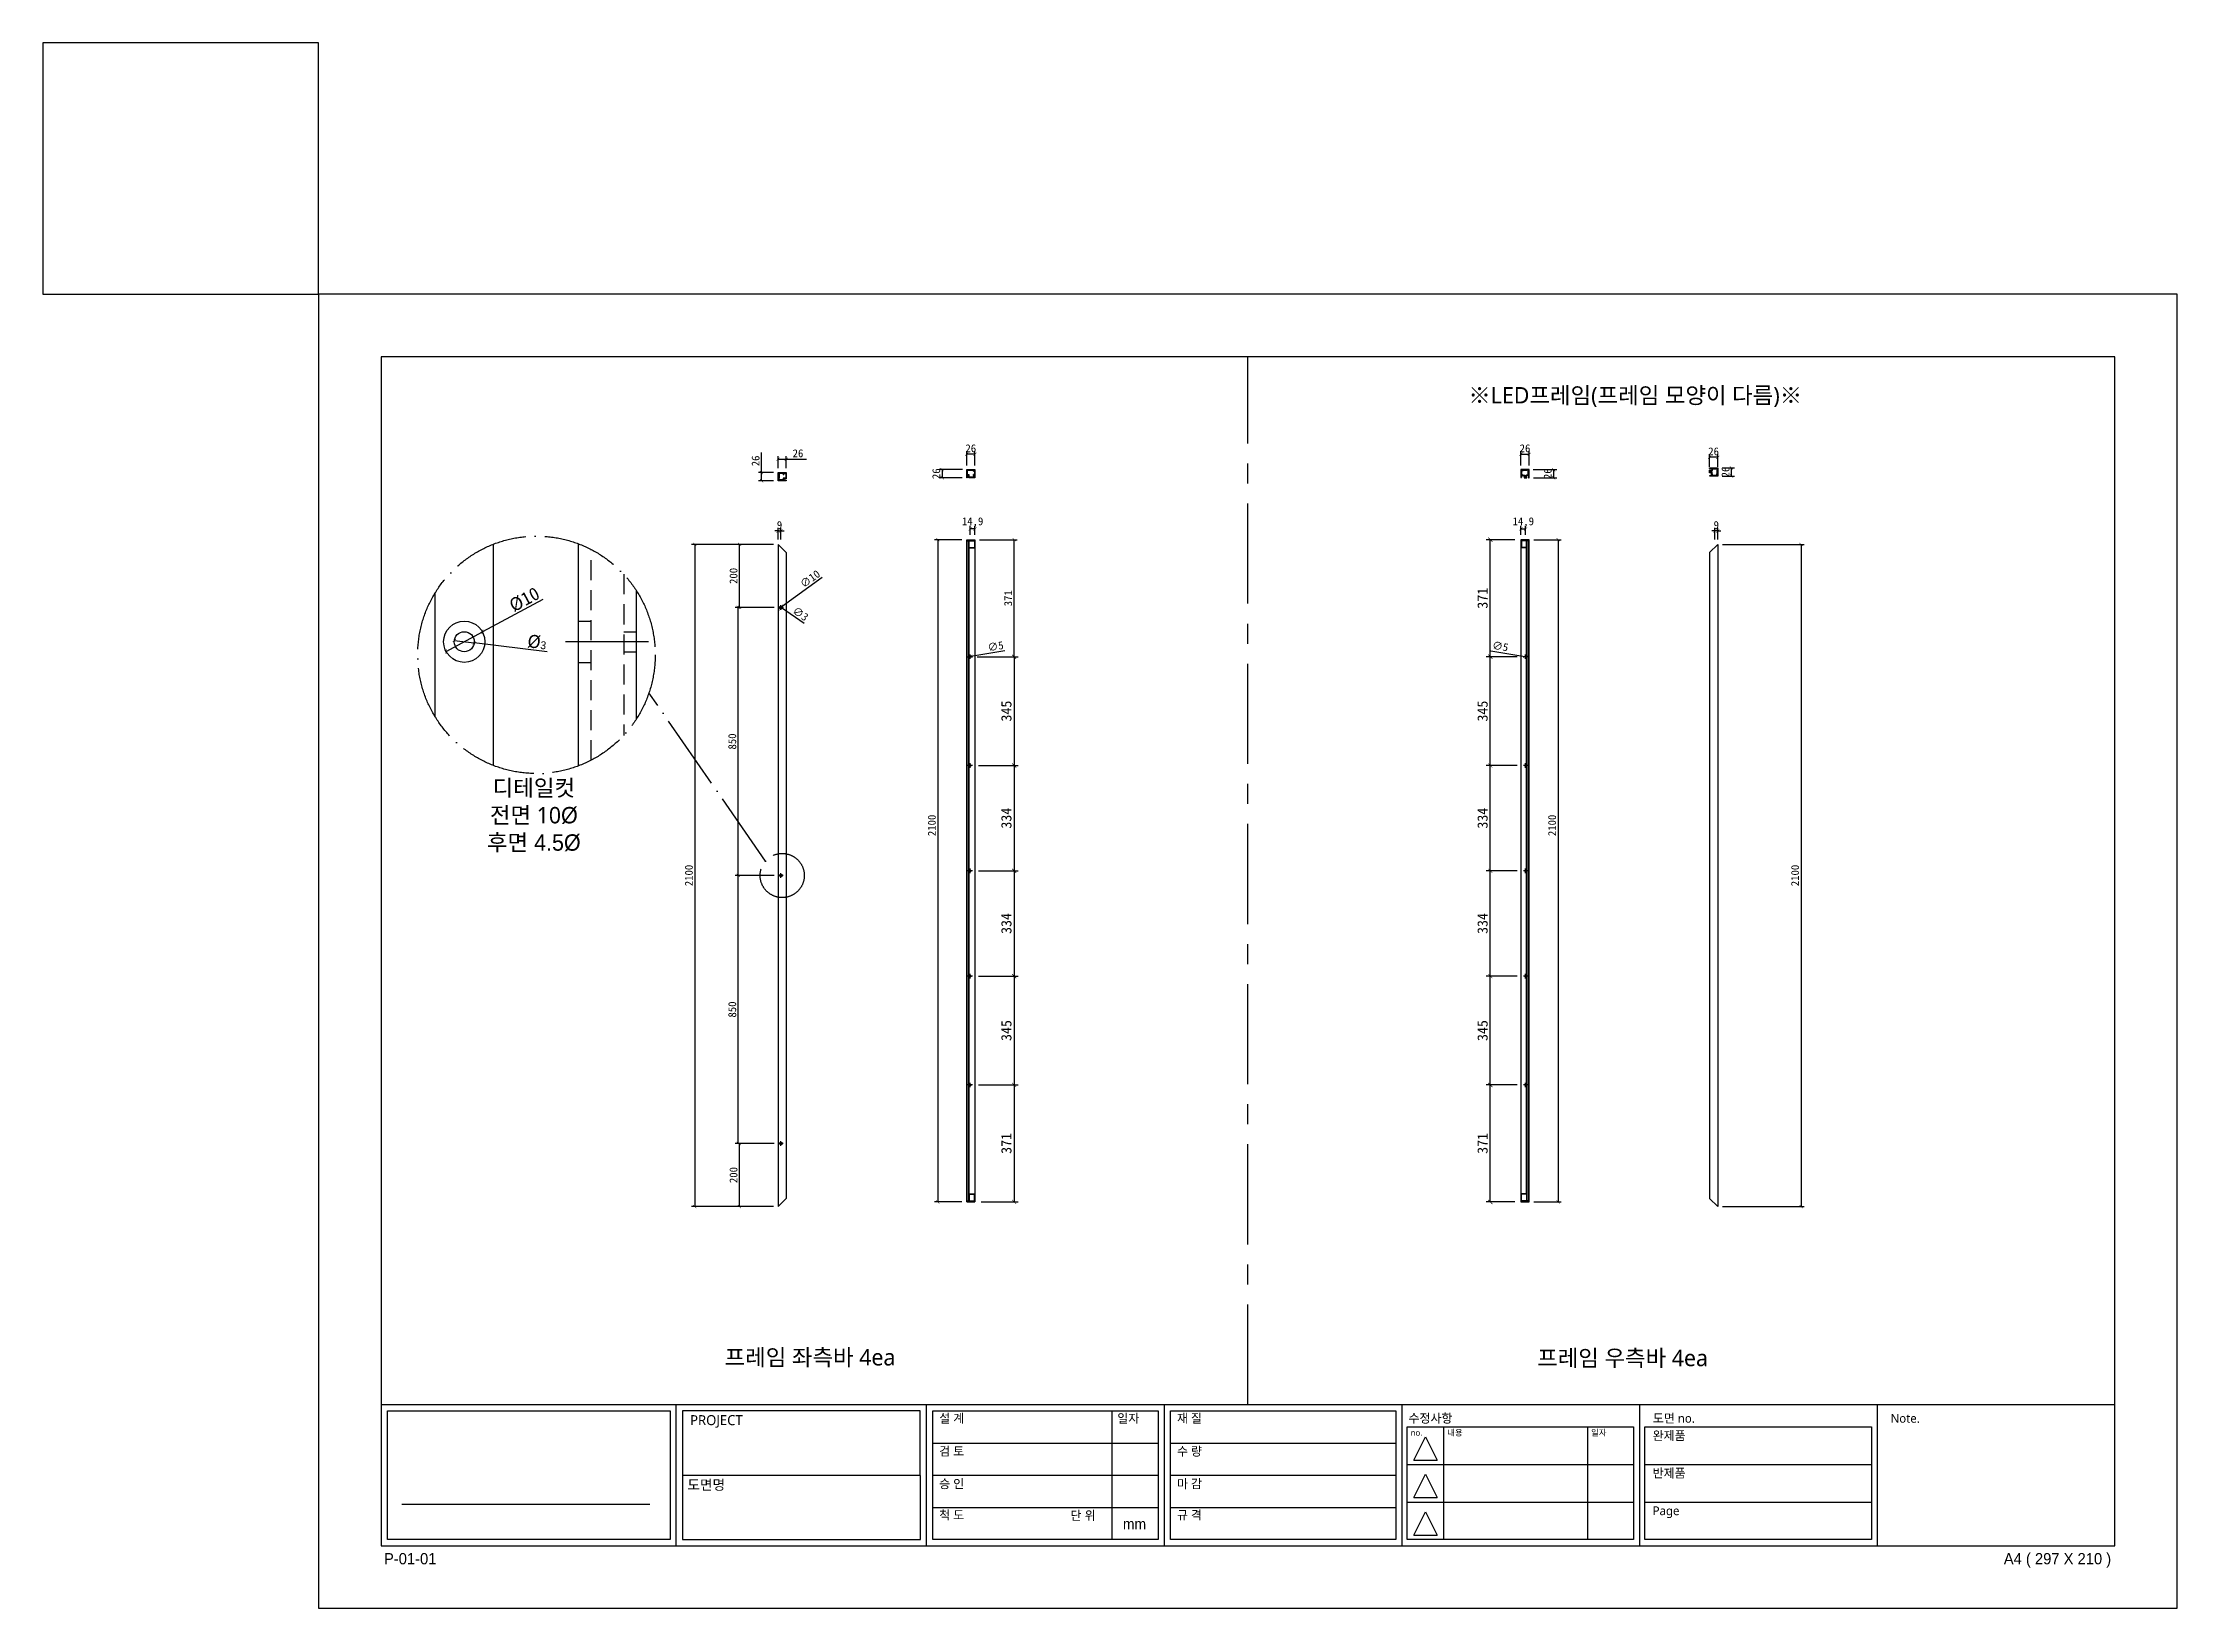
# Model space of a CAD drawing. Header units: millimetres. Extents: x -44117 to 256353, y -2095463 to 65325.
# Drawn here: x 66054 to 72822, y -4777 to 188 of the extents above; entities that cross this region are included whole.
import ezdxf

# ---------------------------------------------------------------- set-up
doc = ezdxf.new("R2010")
doc.units = ezdxf.units.MM
doc.header["$LTSCALE"] = 10
for name, pattern in [('ACAD_ISO04W100', [30, 24, -3, 0, -3]), ('CENTER', [50.8, 31.75, -6.35, 6.35, -6.35]), ('HIDDEN', [9.525, 6.35, -3.175])]:
    doc.linetypes.add(name, pattern=pattern)
for name, color, linetype in [('cen', 1, 'CENTER'), ('도면층1', 7, 'HIDDEN'), ('도면층2', 3, 'CENTER')]:
    doc.layers.add(name, color=color, linetype=linetype)
doc.styles.add('고딕', font='')
doc.styles.get('고딕').set_extended_font_data('HYgtrE')
doc.dimstyles.new('ISO-25', dxfattribs={"dimtxt": 2.5, "dimasz": 2.5, "dimexe": 1, "dimexo": 1, "dimtad": 1, "dimtxsty": 'Standard', "dimblk": 'ARCHTICK', "dimcen": 2.5, "dimadec": 0, "dimazin": 0, "dimtfac": 1, "dimtmove": 0, "dimatfit": 3, "dimfxl": 0, "dimarcsym": 0})

msp = doc.modelspace()

# ---------------------------------------------------------------- texts
at = {"color": 142, "char_height": 52.004575, "width": 1506.5379465, "attachment_point": 5, "style": '고딕'}
for s, insert in [('{\\fMalgun Gothic|b0|i0|c129|p50;\\C3;※LED프레임(프레임 모양이 다름)※}', (71103.17964, -936.04894)), ('{\\fMalgun Gothic|b0|i0|c129|p50;디테일컷\\P전면 10\\fGulim|b0|i0|c129|p50;\\C144;\\c10845184;Ø\\P후면 4.5Ø}', (67610.83038, -2264.66255)), ('{\\fMalgun Gothic|b0|i0|c129|p50;프레임 좌측바 4ea}', (68486.54794, -3983.69818)), ('{\\fMalgun Gothic|b0|i0|c129|p50;프레임 우측바 4ea}', (71063.00397, -3985.93833))]:
    msp.add_mtext(s, dxfattribs=dict(at, insert=insert))

# ---------------------------------------------------------------- blocks, each defined once
blk = doc.blocks.new('A$C2EC13F1B')
at = {"color": 7}
for p, q in [((-3.67, -0.83), (-1.17, 4.17)), ((-1.17, 4.17), (1.33, -0.83))]:
    blk.add_line(p, q, dxfattribs=at)
blk.add_lwpolyline([(-3.67, -0.83), (1.33, -0.83)], dxfattribs=at)
blk = doc.blocks.new('a4 1scale')
at = {"color": 8}
for p, q in [((-15144.83, -4477.05), (-14867.83, -4477.05)), ((-15097.66, -4499.61), (-15097.66, -4477.05)), ((-15057.67, -4499.62), (-15057.67, -4477.06)), ((-15028.06, -4478.06), (-15028.06, -4498.62)), ((-15019.68, -4499.62), (-15019.68, -4477.06)), ((-14981.69, -4499.62), (-14981.69, -4477.06)), ((-14943.7, -4499.62), (-14943.7, -4477.06)), ((-14905.71, -4499.62), (-14905.71, -4477.06)), ((-14980.9, -4480.63), (-14944.7, -4480.63)), ((-14975.07, -4480.63), (-14975.07, -4498.62)), ((-14952.08, -4480.63), (-14952.08, -4498.62)), ((-14942.91, -4480.63), (-14906.71, -4480.63)), ((-15056.67, -4483.2), (-15020.68, -4483.2)), ((-15018.68, -4483.2), (-14982.69, -4483.2)), ((-15096.66, -4488.33), (-15058.67, -4488.34)), ((-15056.67, -4488.34), (-15020.68, -4488.34)), ((-15018.68, -4488.34), (-14982.69, -4488.34)), ((-14980.9, -4486.63), (-14944.7, -4486.63)), ((-14942.91, -4486.63), (-14906.71, -4486.63)), ((-15141.53, -4492.95), (-15101.88, -4492.95)), ((-15056.67, -4493.48), (-15020.68, -4493.48)), ((-15018.68, -4493.48), (-14982.69, -4493.48)), ((-14980.9, -4492.63), (-14944.7, -4492.63)), ((-14942.91, -4492.63), (-14906.71, -4492.63))]:
    blk.add_line(p, q, dxfattribs=at)
for points in [[(-15154.83, -4509.61), (-14857.83, -4509.61), (-14857.83, -4299.61), (-15154.83, -4299.61)], [(-15144.83, -4499.61), (-14867.83, -4499.61), (-14867.83, -4309.61), (-15144.83, -4309.61)]]:
    blk.add_lwpolyline(points, close=True)
for points in [[(-15143.82, -4478.05), (-15098.66, -4478.05), (-15098.66, -4498.61), (-15143.83, -4498.61)], [(-15058.67, -4478.06), (-15096.66, -4478.05), (-15096.66, -4498.61), (-15058.66, -4498.62)], [(-15056.67, -4478.06), (-15020.68, -4478.06), (-15020.68, -4498.62), (-15056.67, -4498.62)], [(-15018.68, -4478.06), (-14982.69, -4478.06), (-14982.69, -4498.62), (-15018.68, -4498.62)]]:
    blk.add_lwpolyline(points, close=True, dxfattribs=at)
for points in [[(-14944.7, -4480.63), (-14944.7, -4498.62), (-14980.9, -4498.62), (-14980.9, -4480.63)], [(-14906.71, -4480.63), (-14906.71, -4498.62), (-14942.91, -4498.62), (-14942.91, -4480.63)]]:
    blk.add_lwpolyline(points, dxfattribs=at)
at = {"color": 8, "xscale": 0.7469071166727064, "yscale": 0.7469071166727064, "zscale": 0.7469071166727064}
for p in [(-14977.06, -4485.3), (-14977.06, -4491.3), (-14977.06, -4497.29)]:
    blk.add_blockref('A$C2EC13F1B', p, dxfattribs=at)
at = {"color": 8, "style": '고딕'}
for s, insert, char_height, width, attachment_point in [('{\\fMalgun Gothic|b0|i0|c129|p50;PROJECT}', (-15095.45, -4478.74), 1.6004, 37.4801, 1), ('{\\fMalgun Gothic|b0|i0|c129|p50;설 계}', (-15055.65, -4478.55), 1.4003, 21.6513, 1), ('{\\fGulim|b0|i0|c129|p50;일자}', (-15027.2, -4478.57), 1.4, 24.7824, 1), ('{\\fMalgun Gothic|b0|i0|c129|p50;재 질}', (-15017.66, -4478.55), 1.4003, 21.6513, 1), ('{\\fMalgun Gothic|b0|i0|c129|p50;수정사항}', (-14980.67, -4478.55), 1.4003, 21.6513, 1), ('{\\fMalgun Gothic|b0|i0|c129|p50;no.}', (-14980.32, -4481.07), 0.96, 25.9815, 1), ('{\\fMalgun Gothic|b0|i0|c129|p50;내용}', (-14974.49, -4481.07), 0.96, 25.9815, 1), ('{\\fMalgun Gothic|b0|i0|c129|p50;일자}', (-14951.5, -4481.07), 0.96, 25.9815, 1), ('{\\fGulim|b0|i0|c129|p50;완\\fMalgun Gothic|b0|i0|c129|p50;제품}', (-14941.66, -4481.32), 1.4003, 21.6513, 1), ('{\\fMalgun Gothic|b0|i0|c129|p50;도면 no.}', (-14941.63, -4478.55), 1.4003, 21.6513, 1), ('{\\fMalgun Gothic|b0|i0|c129|p50;Note.}', (-14903.64, -4478.55), 1.4003, 21.6513, 1), ('{\\fMalgun Gothic|b0|i0|c129|p50;검 토}', (-15055.65, -4483.82), 1.4003, 21.6513, 1), ('{\\fMalgun Gothic|b0|i0|c129|p50;수 량}', (-15017.66, -4483.82), 1.4003, 21.6513, 1), ('{\\fMalgun Gothic|b0|i0|c129|p50;반제품}', (-14941.66, -4487.32), 1.4003, 21.6513, 1), ('{\\fMalgun Gothic|b0|i0|c129|p50;도면명}', (-15095.89, -4489.07), 1.6004, 37.4801, 1), ('{\\fMalgun Gothic|b0|i0|c129|p50;승 인}', (-15055.65, -4489.02), 1.4003, 21.6513, 1), ('{\\fMalgun Gothic|b0|i0|c129|p50;마 감}', (-15017.66, -4489.02), 1.4003, 21.6513, 1), ('{\\fMalgun Gothic|b0|i0|c129|p50;척 도 }', (-15055.65, -4494.02), 1.4003, 21.6513, 1), ('{\\fGulim|b0|i0|c129|p50;단 위}', (-15034.68, -4494.09), 1.4003, 21.6513, 1), ('{\\fMalgun Gothic|b0|i0|c129|p50;규 격 }', (-15017.66, -4494.02), 1.4003, 21.6513, 1), ('{\\fMalgun Gothic|b0|i0|c129|p50;Page}', (-14941.66, -4493.32), 1.4003, 21.6513, 1), ('mm', (-15024.45, -4496.13), 1.7, 15.2516, 5), ('{\\C8;P-01-01}', (-15144.37, -4500.78), 1.8004, 27.0059, 1), ('{\\C8;A4 ( 297 X 210 )}', (-14868.4, -4500.78), 1.8004, 27.0059, 3)]:
    blk.add_mtext(s, dxfattribs=dict(at, insert=insert, char_height=char_height, width=width, attachment_point=attachment_point))
blk = doc.blocks.new('_ArchTick')
at = {"color": 0, "linetype": 'ByBlock', "const_width": 0.15}
blk.add_lwpolyline([(-0.5, -0.5), (0.5, 0.5)], dxfattribs=at)
blk = doc.blocks.new('*D7563')
at = {"color": 0, "lineweight": -2}
for p, q in [((68370.4, -1403.1), (68111.2, -1403.1)), ((68121.2, -1403.1), (68121.2, -3503.1)), ((68370.4, -3503.1), (68111.2, -3503.1))]:
    blk.add_line(p, q, dxfattribs=at)
at = {"layer": 'Defpoints', "color": 0}
for p in [(68385.4, -1403.1), (68121.2, -3503.1), (68385.4, -3503.1)]:
    blk.add_point(p, dxfattribs=at)
at = {"color": 0, "lineweight": -2, "xscale": 10, "yscale": 10, "zscale": 10}
for p, rotation in [((68121.2, -1403.1), 90), ((68121.2, -3503.1), 270)]:
    blk.add_blockref('_ArchTick', p, dxfattribs=dict(at, rotation=rotation))
at = {"color": 0, "insert": (68102.5, -2453.1), "char_height": 25, "attachment_point": 5, "rotation": 90}
blk.add_mtext('2100', dxfattribs=at)
blk = doc.blocks.new('*D7564')
at = {"color": 0, "lineweight": -2}
for p, q in [((68372.4, -3303.1), (68252.9, -3303.1)), ((68262.9, -3503.1), (68262.9, -3303.1)), ((68370.4, -3503.1), (68252.9, -3503.1))]:
    blk.add_line(p, q, dxfattribs=at)
at = {"layer": 'Defpoints', "color": 0}
for p in [(68262.9, -3303.1), (68387.4, -3303.1), (68385.4, -3503.1)]:
    blk.add_point(p, dxfattribs=at)
at = {"color": 0, "lineweight": -2, "xscale": 10, "yscale": 10, "zscale": 10}
for p, rotation in [((68262.9, -3303.1), 90), ((68262.9, -3503.1), 270)]:
    blk.add_blockref('_ArchTick', p, dxfattribs=dict(at, rotation=rotation))
at = {"color": 0, "insert": (68244.1, -3403.1), "char_height": 25, "attachment_point": 5, "rotation": 90}
blk.add_mtext('200', dxfattribs=at)
blk = doc.blocks.new('*D7565')
at = {"color": 0, "lineweight": -2}
for p, q in [((68372.4, -2453.1), (68248.9, -2453.1)), ((68258.9, -3303.1), (68258.9, -2453.1)), ((68372.4, -3303.1), (68248.9, -3303.1))]:
    blk.add_line(p, q, dxfattribs=at)
at = {"layer": 'Defpoints', "color": 0}
for p in [(68258.9, -2453.1), (68387.4, -2453.1), (68387.4, -3303.1)]:
    blk.add_point(p, dxfattribs=at)
at = {"color": 0, "lineweight": -2, "xscale": 10, "yscale": 10, "zscale": 10}
for p, rotation in [((68258.9, -2453.1), 90), ((68258.9, -3303.1), 270)]:
    blk.add_blockref('_ArchTick', p, dxfattribs=dict(at, rotation=rotation))
at = {"color": 0, "insert": (68240.1, -2878.1), "char_height": 25, "attachment_point": 5, "rotation": 90}
blk.add_mtext('850', dxfattribs=at)
blk = doc.blocks.new('*D7566')
at = {"color": 0, "lineweight": -2}
for p, q in [((68372.4, -1603.1), (68248.9, -1603.1)), ((68258.9, -2453.1), (68258.9, -1603.1)), ((68372.4, -2453.1), (68248.9, -2453.1))]:
    blk.add_line(p, q, dxfattribs=at)
at = {"layer": 'Defpoints', "color": 0}
for p in [(68258.9, -1603.1), (68387.4, -1603.1), (68387.4, -2453.1)]:
    blk.add_point(p, dxfattribs=at)
at = {"color": 0, "lineweight": -2, "xscale": 10, "yscale": 10, "zscale": 10}
for p, rotation in [((68258.9, -1603.1), 90), ((68258.9, -2453.1), 270)]:
    blk.add_blockref('_ArchTick', p, dxfattribs=dict(at, rotation=rotation))
at = {"color": 0, "insert": (68240.1, -2028.1), "char_height": 25, "attachment_point": 5, "rotation": 90}
blk.add_mtext('850', dxfattribs=at)
blk = doc.blocks.new('*D7567')
at = {"color": 0, "lineweight": -2}
for p, q in [((68370.4, -1403.1), (68252.9, -1403.1)), ((68262.9, -1603.1), (68262.9, -1403.1)), ((68372.4, -1603.1), (68252.9, -1603.1))]:
    blk.add_line(p, q, dxfattribs=at)
at = {"layer": 'Defpoints', "color": 0}
for p in [(68262.9, -1403.1), (68385.4, -1403.1), (68387.4, -1603.1)]:
    blk.add_point(p, dxfattribs=at)
at = {"color": 0, "lineweight": -2, "xscale": 10, "yscale": 10, "zscale": 10}
for p, rotation in [((68262.9, -1403.1), 90), ((68262.9, -1603.1), 270)]:
    blk.add_blockref('_ArchTick', p, dxfattribs=dict(at, rotation=rotation))
at = {"color": 0, "insert": (68244.1, -1503.1), "char_height": 25, "attachment_point": 5, "rotation": 90}
blk.add_mtext('200', dxfattribs=at)
blk = doc.blocks.new('*D7568')
at = {"color": 0, "lineweight": -2}
for p, q in [((68524.8, -1508), (68398.5, -1600.2)), ((68390.4, -1606.1), (68398.5, -1600.2)), ((68390.4, -1606.1), (68390.4, -1606.1))]:
    blk.add_line(p, q, dxfattribs=at)
at = {"layer": 'Defpoints', "color": 0}
for p in [(68390.4, -1606.1), (68398.5, -1600.2)]:
    blk.add_point(p, dxfattribs=at)
at = {"color": 0, "lineweight": -2, "xscale": 10, "yscale": 10, "zscale": 10}
for p, rotation in [((68390.4, -1606.1), 36.13556978230576), ((68398.5, -1600.2), 216.1355697823058)]:
    blk.add_blockref('_ArchTick', p, dxfattribs=dict(at, rotation=rotation))
at = {"color": 0, "insert": (68486.8, -1512.5), "char_height": 25, "attachment_point": 5, "rotation": 36.13557}
blk.add_mtext('∅10', dxfattribs=at)
blk = doc.blocks.new('*D7569')
at = {"color": 0, "lineweight": -2}
for p, q in [((68393.2, -1602.3), (68393.2, -1602.3)), ((68393.2, -1602.3), (68395.7, -1604)), ((68467.9, -1654.1), (68395.7, -1604))]:
    blk.add_line(p, q, dxfattribs=at)
at = {"layer": 'Defpoints', "color": 0}
for p in [(68393.2, -1602.3), (68395.7, -1604)]:
    blk.add_point(p, dxfattribs=at)
at = {"color": 0, "lineweight": -2, "xscale": 10, "yscale": 10, "zscale": 10}
for p, rotation in [((68393.2, -1602.3), 325.2612745729193), ((68395.7, -1604), 145.2612745729194)]:
    blk.add_blockref('_ArchTick', p, dxfattribs=dict(at, rotation=rotation))
at = {"color": 0, "insert": (68456.3, -1623.3), "char_height": 25, "attachment_point": 5, "rotation": 325.26127}
blk.add_mtext('∅3', dxfattribs=at)
blk = doc.blocks.new('*D7570')
at = {"color": 0, "lineweight": -2}
for p, q in [((67639.1, -1577.4), (67447.8, -1680.7)), ((67332.7, -1742.8), (67447.8, -1680.7)), ((67332.7, -1742.8), (67332.7, -1742.8))]:
    blk.add_line(p, q, dxfattribs=at)
at = {"layer": 'Defpoints', "color": 0}
for p in [(67447.8, -1680.7), (67332.7, -1742.8)]:
    blk.add_point(p, dxfattribs=at)
at = {"color": 0, "lineweight": -2, "xscale": 10, "yscale": 10, "zscale": 10}
for p, rotation in [((67447.8, -1680.7), 208.3664107921195), ((67332.7, -1742.8), 28.36641079211947)]:
    blk.add_blockref('_ArchTick', p, dxfattribs=dict(at, rotation=rotation))
at = {"color": 0, "insert": (67581, -1578), "char_height": 25, "attachment_point": 5, "rotation": 28.36641}
blk.add_mtext('{\\H1.6667x;Ø10}', dxfattribs=at)
blk = doc.blocks.new('*D7571')
at = {"color": 0, "lineweight": -2}
for p, q in [((67358.7, -1707.9), (67358.7, -1707.9)), ((67358.7, -1707.9), (67421.8, -1715.7)), ((67652.7, -1744.2), (67421.8, -1715.7))]:
    blk.add_line(p, q, dxfattribs=at)
at = {"layer": 'Defpoints', "color": 0}
for p in [(67358.7, -1707.9), (67421.8, -1715.7)]:
    blk.add_point(p, dxfattribs=at)
at = {"color": 0, "lineweight": -2, "xscale": 10, "yscale": 10, "zscale": 10}
for p, rotation in [((67358.7, -1707.9), 352.9456362608962), ((67421.8, -1715.7), 172.9456362608962)]:
    blk.add_blockref('_ArchTick', p, dxfattribs=dict(at, rotation=rotation))
at = {"color": 0, "insert": (67620.8, -1713), "char_height": 25, "attachment_point": 5, "rotation": 352.94564}
blk.add_mtext('{\\H1.6667x;Ø\\fPMingLiU|b0|i0|c129|p0;\\H0.59999x;3}', dxfattribs=at)
blk = doc.blocks.new('*D7572')
at = {"color": 0, "lineweight": -2}
for p, q in [((68385.4, -1388.1), (68385.4, -1350.6)), ((68394.4, -1388.1), (68394.4, -1350.6)), ((68385.4, -1360.6), (68375.4, -1360.6)), ((68385.4, -1360.6), (68394.4, -1360.6)), ((68394.4, -1360.6), (68404.4, -1360.6))]:
    blk.add_line(p, q, dxfattribs=at)
at = {"layer": 'Defpoints', "color": 0}
for p in [(68385.4, -1403.1), (68394.4, -1360.6), (68394.4, -1403.1)]:
    blk.add_point(p, dxfattribs=at)
at = {"color": 0, "lineweight": -2, "xscale": 10, "yscale": 10, "zscale": 10}
blk.add_blockref('_ArchTick', (68385.4, -1360.6), dxfattribs=at)
at = {"color": 0, "lineweight": -2, "xscale": 10, "yscale": 10, "zscale": 10, "rotation": 180}
blk.add_blockref('_ArchTick', (68394.4, -1360.6), dxfattribs=at)
at = {"color": 0, "insert": (68389.9, -1341.8), "char_height": 25, "attachment_point": 5}
blk.add_mtext('9', dxfattribs=at)
blk = doc.blocks.new('*D7573')
at = {"color": 0, "lineweight": -2}
for p, q in [((68992.1, -1759.7), (68997, -1758.9)), ((68992.1, -1759.7), (68992.1, -1759.7)), ((69104.8, -1740.3), (68997, -1758.9))]:
    blk.add_line(p, q, dxfattribs=at)
at = {"layer": 'Defpoints', "color": 0}
for p in [(68992.1, -1759.7), (68997, -1758.9)]:
    blk.add_point(p, dxfattribs=at)
at = {"color": 0, "lineweight": -2, "xscale": 10, "yscale": 10, "zscale": 10}
for p, rotation in [((68992.1, -1759.7), 9.769614519440799), ((68997, -1758.9), 189.7696145194408)]:
    blk.add_blockref('_ArchTick', p, dxfattribs=dict(at, rotation=rotation))
at = {"color": 0, "insert": (69075, -1726.4), "char_height": 25, "attachment_point": 5, "rotation": 9.76961}
blk.add_mtext('∅5', dxfattribs=at)
blk = doc.blocks.new('*D7574')
at = {"color": 0, "lineweight": -2}
for p, q in [((68968.4, -1388.3), (68881.7, -1388.3)), ((68891.7, -1388.3), (68891.7, -3488.3)), ((68968.4, -3488.3), (68881.7, -3488.3))]:
    blk.add_line(p, q, dxfattribs=at)
at = {"layer": 'Defpoints', "color": 0}
for p in [(68983.4, -1388.3), (68891.7, -3488.3), (68983.4, -3488.3)]:
    blk.add_point(p, dxfattribs=at)
at = {"color": 0, "lineweight": -2, "xscale": 10, "yscale": 10, "zscale": 10}
for p, rotation in [((68891.7, -1388.3), 90), ((68891.7, -3488.3), 270)]:
    blk.add_blockref('_ArchTick', p, dxfattribs=dict(at, rotation=rotation))
at = {"color": 0, "insert": (68872.9, -2294.3), "char_height": 25, "attachment_point": 5, "rotation": 90}
blk.add_mtext('2100', dxfattribs=at)
blk = doc.blocks.new('*D7575')
at = {"color": 0, "lineweight": -2}
for p, q in [((68994.5, -1373.3), (68994.5, -1343.9)), ((69009.4, -1373.3), (69009.4, -1343.9)), ((69009.4, -1353.9), (68994.5, -1353.9))]:
    blk.add_line(p, q, dxfattribs=at)
at = {"layer": 'Defpoints', "color": 0}
for p in [(68994.5, -1353.9), (68994.5, -1388.3), (69009.4, -1388.3)]:
    blk.add_point(p, dxfattribs=at)
at = {"color": 0, "lineweight": -2, "xscale": 10, "yscale": 10, "zscale": 10, "rotation": 180}
blk.add_blockref('_ArchTick', (68994.5, -1353.9), dxfattribs=at)
at = {"color": 0, "lineweight": -2, "xscale": 10, "yscale": 10, "zscale": 10}
blk.add_blockref('_ArchTick', (69009.4, -1353.9), dxfattribs=at)
at = {"color": 0, "insert": (69002, -1333.1), "char_height": 25, "attachment_point": 5}
blk.add_mtext('14,9', dxfattribs=at)
blk = doc.blocks.new('*D7576')
at = {"color": 0, "lineweight": -2}
for p, q in [((69024.4, -1388.3), (69143.7, -1388.3)), ((69133.7, -1759.3), (69133.7, -1388.3)), ((69016.5, -1759.3), (69143.7, -1759.3))]:
    blk.add_line(p, q, dxfattribs=at)
at = {"layer": 'Defpoints', "color": 0}
for p in [(69009.4, -1388.3), (69133.7, -1388.3), (69001.5, -1759.3)]:
    blk.add_point(p, dxfattribs=at)
at = {"color": 0, "lineweight": -2, "xscale": 10, "yscale": 10, "zscale": 10}
for p, rotation in [((69133.7, -1388.3), 90), ((69133.7, -1759.3), 270)]:
    blk.add_blockref('_ArchTick', p, dxfattribs=dict(at, rotation=rotation))
at = {"color": 0, "insert": (69114.9, -1573.8), "char_height": 25, "attachment_point": 5, "rotation": 90}
blk.add_mtext('371', dxfattribs=at)
blk = doc.blocks.new('*D7601')
at = {"color": 0, "lineweight": -2}
for p, q in [((68983.4, -1152.5), (68983.4, -1107.3)), ((69009.4, -1117.3), (68983.4, -1117.3)), ((69009.4, -1152.7), (69009.4, -1107.3))]:
    blk.add_line(p, q, dxfattribs=at)
at = {"layer": 'Defpoints', "color": 0}
for p in [(68983.4, -1117.3), (68983.4, -1167.5), (69009.4, -1167.7)]:
    blk.add_point(p, dxfattribs=at)
at = {"color": 0, "lineweight": -2, "xscale": 10, "yscale": 10, "zscale": 10, "rotation": 180}
blk.add_blockref('_ArchTick', (68983.4, -1117.3), dxfattribs=at)
at = {"color": 0, "lineweight": -2, "xscale": 10, "yscale": 10, "zscale": 10}
blk.add_blockref('_ArchTick', (69009.4, -1117.3), dxfattribs=at)
at = {"color": 0, "insert": (68996.4, -1098.5), "char_height": 25, "attachment_point": 5}
blk.add_mtext('26', dxfattribs=at)
blk = doc.blocks.new('*D7602')
at = {"color": 0, "lineweight": -2}
for p, q in [((68970, -1166), (68895.7, -1166)), ((68969.2, -1192), (68895.7, -1192)), ((68905.7, -1166), (68905.7, -1192))]:
    blk.add_line(p, q, dxfattribs=at)
at = {"layer": 'Defpoints', "color": 0}
for p in [(68905.7, -1192), (68984.2, -1192), (68985, -1166)]:
    blk.add_point(p, dxfattribs=at)
at = {"color": 0, "lineweight": -2, "xscale": 10, "yscale": 10, "zscale": 10}
for p, rotation in [((68905.7, -1166), 90), ((68905.7, -1192), 270)]:
    blk.add_blockref('_ArchTick', p, dxfattribs=dict(at, rotation=rotation))
at = {"color": 0, "insert": (68887, -1179), "char_height": 25, "attachment_point": 5, "rotation": 90}
blk.add_mtext('26', dxfattribs=at)
blk = doc.blocks.new('*D7603')
at = {"color": 0, "lineweight": -2}
for p, q in [((71379.7, -1403.1), (71638.9, -1403.1)), ((71628.9, -1403.1), (71628.9, -3503.1)), ((71379.7, -3503.1), (71638.9, -3503.1))]:
    blk.add_line(p, q, dxfattribs=at)
at = {"layer": 'Defpoints', "color": 0}
for p in [(71364.7, -1403.1), (71364.7, -3503.1), (71628.9, -3503.1)]:
    blk.add_point(p, dxfattribs=at)
at = {"color": 0, "lineweight": -2, "xscale": 10, "yscale": 10, "zscale": 10}
for p, rotation in [((71628.9, -1403.1), 90), ((71628.9, -3503.1), 270)]:
    blk.add_blockref('_ArchTick', p, dxfattribs=dict(at, rotation=rotation))
at = {"color": 0, "insert": (71610.1, -2453.1), "char_height": 25, "attachment_point": 5, "rotation": 90}
blk.add_mtext('2100', dxfattribs=at)
blk = doc.blocks.new('*D7604')
at = {"color": 0, "lineweight": -2}
for p, q in [((71355.7, -1388.1), (71355.7, -1350.6)), ((71364.7, -1388.1), (71364.7, -1350.6)), ((71355.7, -1360.6), (71345.7, -1360.6)), ((71364.7, -1360.6), (71355.7, -1360.6)), ((71364.7, -1360.6), (71374.7, -1360.6))]:
    blk.add_line(p, q, dxfattribs=at)
at = {"layer": 'Defpoints', "color": 0}
for p in [(71355.7, -1360.6), (71355.7, -1403.1), (71364.7, -1403.1)]:
    blk.add_point(p, dxfattribs=at)
at = {"color": 0, "lineweight": -2, "xscale": 10, "yscale": 10, "zscale": 10}
blk.add_blockref('_ArchTick', (71355.7, -1360.6), dxfattribs=at)
at = {"color": 0, "lineweight": -2, "xscale": 10, "yscale": 10, "zscale": 10, "rotation": 180}
blk.add_blockref('_ArchTick', (71364.7, -1360.6), dxfattribs=at)
at = {"color": 0, "insert": (71360.2, -1341.8), "char_height": 25, "attachment_point": 5}
blk.add_mtext('9', dxfattribs=at)
blk = doc.blocks.new('*D7605')
at = {"color": 0, "lineweight": -2}
for p, q in [((70645.3, -1740.3), (70753.1, -1758.9)), ((70758.1, -1759.7), (70753.1, -1758.9)), ((70758.1, -1759.7), (70758.1, -1759.7))]:
    blk.add_line(p, q, dxfattribs=at)
at = {"layer": 'Defpoints', "color": 0}
for p in [(70753.1, -1758.9), (70758.1, -1759.7)]:
    blk.add_point(p, dxfattribs=at)
at = {"color": 0, "lineweight": -2, "xscale": 10, "yscale": 10, "zscale": 10}
for p, rotation in [((70753.1, -1758.9), 350.2303854806414), ((70758.1, -1759.7), 170.2303854806414)]:
    blk.add_blockref('_ArchTick', p, dxfattribs=dict(at, rotation=rotation))
at = {"color": 0, "insert": (70675.2, -1726.4), "char_height": 25, "attachment_point": 5, "rotation": 350.23039}
blk.add_mtext('∅5', dxfattribs=at)
blk = doc.blocks.new('*D7606')
at = {"color": 0, "lineweight": -2}
for p, q in [((70781.7, -1388.3), (70868.5, -1388.3)), ((70858.5, -1388.3), (70858.5, -3488.3)), ((70781.7, -3488.3), (70868.5, -3488.3))]:
    blk.add_line(p, q, dxfattribs=at)
at = {"layer": 'Defpoints', "color": 0}
for p in [(70766.7, -1388.3), (70766.7, -3488.3), (70858.5, -3488.3)]:
    blk.add_point(p, dxfattribs=at)
at = {"color": 0, "lineweight": -2, "xscale": 10, "yscale": 10, "zscale": 10}
for p, rotation in [((70858.5, -1388.3), 90), ((70858.5, -3488.3), 270)]:
    blk.add_blockref('_ArchTick', p, dxfattribs=dict(at, rotation=rotation))
at = {"color": 0, "insert": (70839.7, -2294.3), "char_height": 25, "attachment_point": 5, "rotation": 90}
blk.add_mtext('2100', dxfattribs=at)
blk = doc.blocks.new('*D7607')
at = {"color": 0, "lineweight": -2}
for p, q in [((70740.7, -1373.3), (70740.7, -1343.9)), ((70755.6, -1373.3), (70755.6, -1343.9)), ((70740.7, -1353.9), (70755.6, -1353.9))]:
    blk.add_line(p, q, dxfattribs=at)
at = {"layer": 'Defpoints', "color": 0}
for p in [(70740.7, -1388.3), (70755.6, -1353.9), (70755.6, -1388.3)]:
    blk.add_point(p, dxfattribs=at)
at = {"color": 0, "lineweight": -2, "xscale": 10, "yscale": 10, "zscale": 10, "rotation": 180}
blk.add_blockref('_ArchTick', (70740.7, -1353.9), dxfattribs=at)
at = {"color": 0, "lineweight": -2, "xscale": 10, "yscale": 10, "zscale": 10}
blk.add_blockref('_ArchTick', (70755.6, -1353.9), dxfattribs=at)
at = {"color": 0, "insert": (70748.2, -1333.1), "char_height": 25, "attachment_point": 5}
blk.add_mtext('14,9', dxfattribs=at)
blk = doc.blocks.new('*D7608')
at = {"color": 0, "lineweight": -2}
for p, q in [((71338.7, -1157.3), (71338.7, -1117)), ((71364.7, -1127), (71338.7, -1127)), ((71364.7, -1157.3), (71364.7, -1117))]:
    blk.add_line(p, q, dxfattribs=at)
at = {"layer": 'Defpoints', "color": 0}
for p in [(71338.7, -1127), (71338.7, -1172.3), (71364.7, -1172.3)]:
    blk.add_point(p, dxfattribs=at)
at = {"color": 0, "lineweight": -2, "xscale": 10, "yscale": 10, "zscale": 10, "rotation": 180}
blk.add_blockref('_ArchTick', (71338.7, -1127), dxfattribs=at)
at = {"color": 0, "lineweight": -2, "xscale": 10, "yscale": 10, "zscale": 10}
blk.add_blockref('_ArchTick', (71364.7, -1127), dxfattribs=at)
at = {"color": 0, "insert": (71351.7, -1108.3), "char_height": 25, "attachment_point": 5}
blk.add_mtext('26', dxfattribs=at)
blk = doc.blocks.new('*D7609')
at = {"color": 0, "lineweight": -2}
for p, q in [((71379.2, -1160.5), (71418.3, -1160.5)), ((71379.2, -1186.5), (71418.3, -1186.5)), ((71408.3, -1186.5), (71408.3, -1160.5))]:
    blk.add_line(p, q, dxfattribs=at)
at = {"layer": 'Defpoints', "color": 0}
for p in [(71364.2, -1160.5), (71364.2, -1186.5), (71408.3, -1160.5)]:
    blk.add_point(p, dxfattribs=at)
at = {"color": 0, "lineweight": -2, "xscale": 10, "yscale": 10, "zscale": 10}
for p, rotation in [((71408.3, -1160.5), 90), ((71408.3, -1186.5), 270)]:
    blk.add_blockref('_ArchTick', p, dxfattribs=dict(at, rotation=rotation))
at = {"color": 0, "insert": (71389.6, -1173.5), "char_height": 25, "attachment_point": 5, "rotation": 90}
blk.add_mtext('26', dxfattribs=at)
blk = doc.blocks.new('*D7610')
at = {"color": 0, "lineweight": -2}
for p, q in [((70740.7, -1152.7), (70740.7, -1107.3)), ((70740.7, -1117.3), (70766.7, -1117.3)), ((70766.7, -1152.5), (70766.7, -1107.3))]:
    blk.add_line(p, q, dxfattribs=at)
at = {"layer": 'Defpoints', "color": 0}
for p in [(70766.7, -1117.3), (70740.7, -1167.7), (70766.7, -1167.5)]:
    blk.add_point(p, dxfattribs=at)
at = {"color": 0, "lineweight": -2, "xscale": 10, "yscale": 10, "zscale": 10, "rotation": 180}
blk.add_blockref('_ArchTick', (70740.7, -1117.3), dxfattribs=at)
at = {"color": 0, "lineweight": -2, "xscale": 10, "yscale": 10, "zscale": 10}
blk.add_blockref('_ArchTick', (70766.7, -1117.3), dxfattribs=at)
at = {"color": 0, "insert": (70753.7, -1098.5), "char_height": 25, "attachment_point": 5}
blk.add_mtext('26', dxfattribs=at)
blk = doc.blocks.new('*D7611')
at = {"color": 0, "lineweight": -2}
for p, q in [((70780.1, -1166), (70854.4, -1166)), ((70781, -1192), (70854.4, -1192)), ((70844.4, -1166), (70844.4, -1192))]:
    blk.add_line(p, q, dxfattribs=at)
at = {"layer": 'Defpoints', "color": 0}
for p in [(70765.1, -1166), (70766, -1192), (70844.4, -1192)]:
    blk.add_point(p, dxfattribs=at)
at = {"color": 0, "lineweight": -2, "xscale": 10, "yscale": 10, "zscale": 10}
for p, rotation in [((70844.4, -1166), 90), ((70844.4, -1192), 270)]:
    blk.add_blockref('_ArchTick', p, dxfattribs=dict(at, rotation=rotation))
at = {"color": 0, "insert": (70825.7, -1179), "char_height": 25, "attachment_point": 5, "rotation": 90}
blk.add_mtext('26', dxfattribs=at)
blk = doc.blocks.new('*D7618')
at = {"color": 0, "lineweight": -2}
for p, q in [((68385.3, -1161), (68385.3, -1123.1)), ((68385.3, -1133.1), (68411.3, -1133.1)), ((68411.3, -1161), (68411.3, -1123.1)), ((68411.3, -1133.1), (68475.5, -1133.1))]:
    blk.add_line(p, q, dxfattribs=at)
at = {"layer": 'Defpoints', "color": 0}
for p in [(68411.3, -1133.1), (68385.3, -1176), (68411.3, -1176)]:
    blk.add_point(p, dxfattribs=at)
at = {"color": 0, "lineweight": -2, "xscale": 10, "yscale": 10, "zscale": 10, "rotation": 180}
blk.add_blockref('_ArchTick', (68385.3, -1133.1), dxfattribs=at)
at = {"color": 0, "lineweight": -2, "xscale": 10, "yscale": 10, "zscale": 10}
blk.add_blockref('_ArchTick', (68411.3, -1133.1), dxfattribs=at)
at = {"color": 0, "insert": (68448.4, -1114.4), "char_height": 25, "attachment_point": 5}
blk.add_mtext('26', dxfattribs=at)
blk = doc.blocks.new('*D7619')
at = {"color": 0, "lineweight": -2}
for p, q in [((68332.8, -1175.5), (68332.8, -1111.3)), ((68370.8, -1175.5), (68322.8, -1175.5)), ((68370.8, -1201.5), (68322.8, -1201.5)), ((68332.8, -1201.5), (68332.8, -1175.5))]:
    blk.add_line(p, q, dxfattribs=at)
at = {"layer": 'Defpoints', "color": 0}
for p in [(68332.8, -1175.5), (68385.8, -1175.5), (68385.8, -1201.5)]:
    blk.add_point(p, dxfattribs=at)
at = {"color": 0, "lineweight": -2, "xscale": 10, "yscale": 10, "zscale": 10}
for p, rotation in [((68332.8, -1175.5), 90), ((68332.8, -1201.5), 270)]:
    blk.add_blockref('_ArchTick', p, dxfattribs=dict(at, rotation=rotation))
at = {"color": 0, "insert": (68314.1, -1138.4), "char_height": 25, "attachment_point": 5, "rotation": 90}
blk.add_mtext('26', dxfattribs=at)
blk = doc.blocks.new('*D7624')
at = {"color": 0, "lineweight": -2}
for p, q in [((70729.1, -3117.3), (70630.7, -3117.3)), ((70643.7, -3488.3), (70643.7, -3117.3)), ((70721.2, -3488.3), (70630.7, -3488.3))]:
    blk.add_line(p, q, dxfattribs=at)
at = {"layer": 'Defpoints', "color": 0}
for p in [(70643.7, -3117.3), (70748.6, -3117.3), (70740.7, -3488.3)]:
    blk.add_point(p, dxfattribs=at)
at = {"color": 0, "lineweight": -2, "xscale": 13, "yscale": 13, "zscale": 13}
for p, rotation in [((70643.7, -3117.3), 90), ((70643.7, -3488.3), 270)]:
    blk.add_blockref('_ArchTick', p, dxfattribs=dict(at, rotation=rotation))
at = {"color": 0, "insert": (70619.3, -3302.8), "char_height": 32.5, "attachment_point": 5, "rotation": 90}
blk.add_mtext('371', dxfattribs=at)
blk = doc.blocks.new('*D7625')
at = {"color": 0, "lineweight": -2}
for p, q in [((70729.1, -2772.3), (70630.7, -2772.3)), ((70643.7, -3117.3), (70643.7, -2772.3)), ((70729.1, -3117.3), (70630.7, -3117.3))]:
    blk.add_line(p, q, dxfattribs=at)
at = {"layer": 'Defpoints', "color": 0}
for p in [(70643.7, -2772.3), (70748.6, -2772.3), (70748.6, -3117.3)]:
    blk.add_point(p, dxfattribs=at)
at = {"color": 0, "lineweight": -2, "xscale": 13, "yscale": 13, "zscale": 13}
for p, rotation in [((70643.7, -2772.3), 90), ((70643.7, -3117.3), 270)]:
    blk.add_blockref('_ArchTick', p, dxfattribs=dict(at, rotation=rotation))
at = {"color": 0, "insert": (70619.3, -2944.8), "char_height": 32.5, "attachment_point": 5, "rotation": 90}
blk.add_mtext('345', dxfattribs=at)
blk = doc.blocks.new('*D7626')
at = {"color": 0, "lineweight": -2}
for p, q in [((70729.1, -2438.3), (70630.7, -2438.3)), ((70643.7, -2772.3), (70643.7, -2438.3)), ((70729.1, -2772.3), (70630.7, -2772.3))]:
    blk.add_line(p, q, dxfattribs=at)
at = {"layer": 'Defpoints', "color": 0}
for p in [(70643.7, -2438.3), (70748.6, -2438.3), (70748.6, -2772.3)]:
    blk.add_point(p, dxfattribs=at)
at = {"color": 0, "lineweight": -2, "xscale": 13, "yscale": 13, "zscale": 13}
for p, rotation in [((70643.7, -2438.3), 90), ((70643.7, -2772.3), 270)]:
    blk.add_blockref('_ArchTick', p, dxfattribs=dict(at, rotation=rotation))
at = {"color": 0, "insert": (70619.3, -2605.3), "char_height": 32.5, "attachment_point": 5, "rotation": 90}
blk.add_mtext('334', dxfattribs=at)
blk = doc.blocks.new('*D7627')
at = {"color": 0, "lineweight": -2}
for p, q in [((70729.1, -2104.3), (70630.7, -2104.3)), ((70643.7, -2438.3), (70643.7, -2104.3)), ((70729.1, -2438.3), (70630.7, -2438.3))]:
    blk.add_line(p, q, dxfattribs=at)
at = {"layer": 'Defpoints', "color": 0}
for p in [(70643.7, -2104.3), (70748.6, -2104.3), (70748.6, -2438.3)]:
    blk.add_point(p, dxfattribs=at)
at = {"color": 0, "lineweight": -2, "xscale": 13, "yscale": 13, "zscale": 13}
for p, rotation in [((70643.7, -2104.3), 90), ((70643.7, -2438.3), 270)]:
    blk.add_blockref('_ArchTick', p, dxfattribs=dict(at, rotation=rotation))
at = {"color": 0, "insert": (70619.3, -2271.3), "char_height": 32.5, "attachment_point": 5, "rotation": 90}
blk.add_mtext('334', dxfattribs=at)
blk = doc.blocks.new('*D7628')
at = {"color": 0, "lineweight": -2}
for p, q in [((70729.1, -1759.3), (70630.7, -1759.3)), ((70643.7, -2104.3), (70643.7, -1759.3)), ((70729.1, -2104.3), (70630.7, -2104.3))]:
    blk.add_line(p, q, dxfattribs=at)
at = {"layer": 'Defpoints', "color": 0}
for p in [(70643.7, -1759.3), (70748.6, -1759.3), (70748.6, -2104.3)]:
    blk.add_point(p, dxfattribs=at)
at = {"color": 0, "lineweight": -2, "xscale": 13, "yscale": 13, "zscale": 13}
for p, rotation in [((70643.7, -1759.3), 90), ((70643.7, -2104.3), 270)]:
    blk.add_blockref('_ArchTick', p, dxfattribs=dict(at, rotation=rotation))
at = {"color": 0, "insert": (70619.3, -1931.8), "char_height": 32.5, "attachment_point": 5, "rotation": 90}
blk.add_mtext('345', dxfattribs=at)
blk = doc.blocks.new('*D7629')
at = {"color": 0, "lineweight": -2}
for p, q in [((70721.2, -1388.3), (70630.7, -1388.3)), ((70643.7, -1759.3), (70643.7, -1388.3)), ((70729.1, -1759.3), (70630.7, -1759.3))]:
    blk.add_line(p, q, dxfattribs=at)
at = {"layer": 'Defpoints', "color": 0}
for p in [(70643.7, -1388.3), (70740.7, -1388.3), (70748.6, -1759.3)]:
    blk.add_point(p, dxfattribs=at)
at = {"color": 0, "lineweight": -2, "xscale": 13, "yscale": 13, "zscale": 13}
for p, rotation in [((70643.7, -1388.3), 90), ((70643.7, -1759.3), 270)]:
    blk.add_blockref('_ArchTick', p, dxfattribs=dict(at, rotation=rotation))
at = {"color": 0, "insert": (70619.3, -1573.8), "char_height": 32.5, "attachment_point": 5, "rotation": 90}
blk.add_mtext('371', dxfattribs=at)
blk = doc.blocks.new('*D7630')
at = {"color": 0, "lineweight": -2}
for p, q in [((69021, -1759.3), (69146.7, -1759.3)), ((69133.7, -1759.3), (69133.7, -2104.3)), ((69021, -2104.3), (69146.7, -2104.3))]:
    blk.add_line(p, q, dxfattribs=at)
at = {"layer": 'Defpoints', "color": 0}
for p in [(69001.5, -1759.3), (69001.5, -2104.3), (69133.7, -2104.3)]:
    blk.add_point(p, dxfattribs=at)
at = {"color": 0, "lineweight": -2, "xscale": 13, "yscale": 13, "zscale": 13}
for p, rotation in [((69133.7, -1759.3), 90), ((69133.7, -2104.3), 270)]:
    blk.add_blockref('_ArchTick', p, dxfattribs=dict(at, rotation=rotation))
at = {"color": 0, "insert": (69109.3, -1931.8), "char_height": 32.5, "attachment_point": 5, "rotation": 90}
blk.add_mtext('345', dxfattribs=at)
blk = doc.blocks.new('*D7631')
at = {"color": 0, "lineweight": -2}
for p, q in [((69021, -2104.3), (69146.7, -2104.3)), ((69133.7, -2104.3), (69133.7, -2438.3)), ((69021, -2438.3), (69146.7, -2438.3))]:
    blk.add_line(p, q, dxfattribs=at)
at = {"layer": 'Defpoints', "color": 0}
for p in [(69001.5, -2104.3), (69001.5, -2438.3), (69133.7, -2438.3)]:
    blk.add_point(p, dxfattribs=at)
at = {"color": 0, "lineweight": -2, "xscale": 13, "yscale": 13, "zscale": 13}
for p, rotation in [((69133.7, -2104.3), 90), ((69133.7, -2438.3), 270)]:
    blk.add_blockref('_ArchTick', p, dxfattribs=dict(at, rotation=rotation))
at = {"color": 0, "insert": (69109.3, -2271.3), "char_height": 32.5, "attachment_point": 5, "rotation": 90}
blk.add_mtext('334', dxfattribs=at)
blk = doc.blocks.new('*D7632')
at = {"color": 0, "lineweight": -2}
for p, q in [((69021, -2438.3), (69146.7, -2438.3)), ((69133.7, -2438.3), (69133.7, -2772.3)), ((69021, -2772.3), (69146.7, -2772.3))]:
    blk.add_line(p, q, dxfattribs=at)
at = {"layer": 'Defpoints', "color": 0}
for p in [(69001.5, -2438.3), (69001.5, -2772.3), (69133.7, -2772.3)]:
    blk.add_point(p, dxfattribs=at)
at = {"color": 0, "lineweight": -2, "xscale": 13, "yscale": 13, "zscale": 13}
for p, rotation in [((69133.7, -2438.3), 90), ((69133.7, -2772.3), 270)]:
    blk.add_blockref('_ArchTick', p, dxfattribs=dict(at, rotation=rotation))
at = {"color": 0, "insert": (69109.3, -2605.3), "char_height": 32.5, "attachment_point": 5, "rotation": 90}
blk.add_mtext('334', dxfattribs=at)
blk = doc.blocks.new('*D7633')
at = {"color": 0, "lineweight": -2}
for p, q in [((69021, -2772.3), (69146.7, -2772.3)), ((69133.7, -2772.3), (69133.7, -3117.3)), ((69021, -3117.3), (69146.7, -3117.3))]:
    blk.add_line(p, q, dxfattribs=at)
at = {"layer": 'Defpoints', "color": 0}
for p in [(69001.5, -2772.3), (69001.5, -3117.3), (69133.7, -3117.3)]:
    blk.add_point(p, dxfattribs=at)
at = {"color": 0, "lineweight": -2, "xscale": 13, "yscale": 13, "zscale": 13}
for p, rotation in [((69133.7, -2772.3), 90), ((69133.7, -3117.3), 270)]:
    blk.add_blockref('_ArchTick', p, dxfattribs=dict(at, rotation=rotation))
at = {"color": 0, "insert": (69109.3, -2944.8), "char_height": 32.5, "attachment_point": 5, "rotation": 90}
blk.add_mtext('345', dxfattribs=at)
blk = doc.blocks.new('*D7634')
at = {"color": 0, "lineweight": -2}
for p, q in [((69021, -3117.3), (69146.7, -3117.3)), ((69133.7, -3117.3), (69133.7, -3488.3)), ((69028.9, -3488.3), (69146.7, -3488.3))]:
    blk.add_line(p, q, dxfattribs=at)
at = {"layer": 'Defpoints', "color": 0}
for p in [(69001.5, -3117.3), (69009.4, -3488.3), (69133.7, -3488.3)]:
    blk.add_point(p, dxfattribs=at)
at = {"color": 0, "lineweight": -2, "xscale": 13, "yscale": 13, "zscale": 13}
for p, rotation in [((69133.7, -3117.3), 90), ((69133.7, -3488.3), 270)]:
    blk.add_blockref('_ArchTick', p, dxfattribs=dict(at, rotation=rotation))
at = {"color": 0, "insert": (69109.3, -3302.8), "char_height": 32.5, "attachment_point": 5, "rotation": 90}
blk.add_mtext('371', dxfattribs=at)

# ---------------------------------------------------------------- dimensions: what is measured, and where the dimension line sits
for base, p1, p2, angle, picture, middle in [((68983.41503, -1117.27694), (69009.41503, -1167.70282), (68983.41503, -1167.45882), 180, '*D7601', (68996.41503, -1117.27694)), ((71338.68274, -1127.04818), (71364.68274, -1172.32466), (71338.68274, -1172.32466), 180, '*D7608', (71351.68274, -1127.04818)), ((68905.7026, -1191.95207), (68985.00795, -1165.95207), (68984.16509, -1191.95207), 90, '*D7602', (68905.7026, -1178.95207)), ((70844.41486, -1191.95207), (70765.10952, -1165.95207), (70765.95237, -1191.95207), 90, '*D7611', (70844.41486, -1178.95207)), ((71408.30904, -1160.47839), (71364.18274, -1186.47839), (71364.18274, -1160.47839), 90, '*D7609', (71408.30904, -1173.47839)), ((68994.51503, -1353.93928), (69009.41503, -1388.30975), (68994.51503, -1388.30975), 180, '*D7575', (69001.96503, -1353.93928)), ((71355.68274, -1360.5628), (71364.68274, -1403.14766), (71355.68274, -1403.14766), 180, '*D7604', (71360.18274, -1360.5628)), ((68891.66475, -3488.30975), (68983.41503, -1388.30975), (68983.41503, -3488.30975), 90, '*D7574', (68891.66475, -2294.30975)), ((70858.45271, -3488.30975), (70766.70244, -1388.30975), (70766.70244, -3488.30975), 90, '*D7606', (70858.45271, -2294.30975))]:
    dim = msp.add_linear_dim(base=base, p1=p1, p2=p2, angle=angle, dimstyle='ISO-25', override={"dimscale": 10, "dimasz": 1, "dimexo": 1.5})
    dim.commit()
    dim.dimension.update_dxf_attribs({"geometry": picture, "text_midpoint": middle, "dimtype": 160})
for base, p1, p2, picture, middle in [((70766.70244, -1117.27694), (70740.70244, -1167.70282), (70766.70244, -1167.45882), '*D7610', (70753.70244, -1117.27694)), ((68394.43473, -1360.5628), (68385.43473, -1403.14766), (68394.43473, -1403.14766), '*D7572', (68389.93473, -1360.5628)), ((70755.60244, -1353.93928), (70740.70244, -1388.30975), (70755.60244, -1388.30975), '*D7607', (70748.15244, -1353.93928))]:
    dim = msp.add_linear_dim(base=base, p1=p1, p2=p2, dimstyle='ISO-25', override={"dimscale": 10, "dimasz": 1, "dimexo": 1.5})
    dim.commit()
    dim.dimension.update_dxf_attribs({"geometry": picture, "text_midpoint": middle, "dimtype": 160})
for base, p1, p2, override, picture, middle in [((68332.83944, -1175.46676), (68385.83473, -1201.46676), (68385.83473, -1175.46676), {"dimscale": 10, "dimasz": 1, "dimexo": 1.5}, '*D7619', (68314.08944, -1138.38343)), ((68121.22965, -3503.14766), (68385.43473, -1403.14766), (68385.43473, -3503.14766), {"dimscale": 10, "dimasz": 1, "dimexo": 1.5}, '*D7563', (68102.47965, -2453.14766)), ((68262.8575, -1403.14766), (68387.43473, -1603.14766), (68385.43473, -1403.14766), {"dimscale": 10, "dimasz": 1, "dimexo": 1.5}, '*D7567', (68244.1075, -1503.14766)), ((69133.68715, -1388.30975), (69001.51503, -1759.30975), (69009.41503, -1388.30975), {"dimscale": 10, "dimasz": 1, "dimexo": 1.5, "dimtmove": 1}, '*D7576', (69114.93715, -1573.80975)), ((70643.71464, -1388.30975), (70748.60244, -1759.30975), (70740.70244, -1388.30975), {"dimscale": 13, "dimasz": 1, "dimexo": 1.5, "dimtmove": 1}, '*D7629', (70619.33964, -1573.80975)), ((71628.88781, -3503.14766), (71364.68274, -1403.14766), (71364.68274, -3503.14766), {"dimscale": 10, "dimasz": 1, "dimexo": 1.5}, '*D7603', (71610.13781, -2453.14766)), ((68258.8575, -1603.14766), (68387.43473, -2453.14766), (68387.43473, -1603.14766), {"dimscale": 10, "dimasz": 1, "dimexo": 1.5}, '*D7566', (68240.1075, -2028.14766)), ((69133.68715, -2104.30975), (69001.51503, -1759.30975), (69001.51503, -2104.30975), {"dimscale": 13, "dimasz": 1, "dimexo": 1.5}, '*D7630', (69109.31215, -1931.80975)), ((70643.71464, -1759.30975), (70748.60244, -2104.30975), (70748.60244, -1759.30975), {"dimscale": 13, "dimasz": 1, "dimexo": 1.5, "dimtmove": 1}, '*D7628', (70619.33964, -1931.80975)), ((69133.68715, -2438.30975), (69001.51503, -2104.30975), (69001.51503, -2438.30975), {"dimscale": 13, "dimasz": 1, "dimexo": 1.5, "dimtmove": 1}, '*D7631', (69109.31215, -2271.30975)), ((70643.71464, -2104.30975), (70748.60244, -2438.30975), (70748.60244, -2104.30975), {"dimscale": 13, "dimasz": 1, "dimexo": 1.5, "dimtmove": 1}, '*D7627', (70619.33964, -2271.30975)), ((69133.68715, -2772.30975), (69001.51503, -2438.30975), (69001.51503, -2772.30975), {"dimscale": 13, "dimasz": 1, "dimexo": 1.5, "dimtmove": 1}, '*D7632', (69109.31215, -2605.30975)), ((70643.71464, -2438.30975), (70748.60244, -2772.30975), (70748.60244, -2438.30975), {"dimscale": 13, "dimasz": 1, "dimexo": 1.5, "dimtmove": 1}, '*D7626', (70619.33964, -2605.30975)), ((68258.8575, -2453.14766), (68387.43473, -3303.14766), (68387.43473, -2453.14766), {"dimscale": 10, "dimasz": 1, "dimexo": 1.5}, '*D7565', (68240.1075, -2878.14766)), ((69133.68715, -3117.30975), (69001.51503, -2772.30975), (69001.51503, -3117.30975), {"dimscale": 13, "dimasz": 1, "dimexo": 1.5, "dimtmove": 1}, '*D7633', (69109.31215, -2944.80975)), ((70643.71464, -2772.30975), (70748.60244, -3117.30975), (70748.60244, -2772.30975), {"dimscale": 13, "dimasz": 1, "dimexo": 1.5, "dimtmove": 1}, '*D7625', (70619.33964, -2944.80975)), ((69133.68715, -3488.30975), (69001.51503, -3117.30975), (69009.41503, -3488.30975), {"dimscale": 13, "dimasz": 1, "dimexo": 1.5, "dimtmove": 1}, '*D7634', (69109.31215, -3302.80975)), ((70643.71464, -3117.30975), (70740.70244, -3488.30975), (70748.60244, -3117.30975), {"dimscale": 13, "dimasz": 1, "dimexo": 1.5}, '*D7624', (70619.33964, -3302.80975)), ((68262.8575, -3303.14766), (68385.43473, -3503.14766), (68387.43473, -3303.14766), {"dimscale": 10, "dimasz": 1, "dimexo": 1.5}, '*D7564', (68244.1075, -3403.14766))]:
    dim = msp.add_linear_dim(base=base, p1=p1, p2=p2, angle=90, dimstyle='ISO-25', override=override)
    dim.commit()
    dim.dimension.update_dxf_attribs({"geometry": picture, "text_midpoint": middle})
dim = msp.add_linear_dim(base=(68411.33473, -1133.10676), p1=(68385.33473, -1175.96676), p2=(68411.33473, -1175.96676), dimstyle='ISO-25', override={"dimscale": 10, "dimasz": 1, "dimexo": 1.5})
dim.commit()
dim.dimension.update_dxf_attribs({"geometry": '*D7618', "text_midpoint": (68448.41806, -1114.35676)})
for p1, p2, picture, middle in [((68390.39661, -1606.09615), (68398.47284, -1600.19917), '*D7568', (68497.88728, -1527.61034)), ((68393.20209, -1602.29291), (68395.66736, -1604.00241), '*D7569', (68445.65642, -1638.66649)), ((68992.05128, -1759.73397), (68996.97877, -1758.88553), '*D7573', (69078.1409, -1744.91072)), ((70758.06618, -1759.73397), (70753.13869, -1758.88553), '*D7605', (70671.97656, -1744.91072))]:
    dim = msp.add_diameter_dim_2p(p1=p1, p2=p2, dimstyle='ISO-25', override={"dimscale": 10, "dimasz": 1, "dimexo": 1.5})
    dim.commit()
    dim.dimension.update_dxf_attribs({"geometry": picture, "text_midpoint": middle, "dimtype": 163})
for p1, p2, text, picture, middle in [((67332.72908, -1742.84676), (67447.81498, -1680.70721), '{\\H1.6667x;Ø10}', '*D7570', (67593.88036, -1601.84058)), ((67358.72338, -1707.87291), (67421.82068, -1715.68106), '{\\H1.6667x;Ø\\fPMingLiU|b0|i0|c129|p0;\\H0.59999x;3}', '*D7571', (67617.50788, -1739.89692))]:
    dim = msp.add_diameter_dim_2p(p1=p1, p2=p2, text=text, dimstyle='ISO-25', override={"dimscale": 10, "dimasz": 1, "dimexo": 1.5})
    dim.commit()
    dim.dimension.update_dxf_attribs({"geometry": picture, "text_midpoint": middle, "dimtype": 163})

# ---------------------------------------------------------------- linework, layer by layer
for p, q in [((68386.83473, -1179.96676), (68386.83473, -1176.96676)), ((68386.83473, -1176.96676), (68402.83473, -1176.96676)), ((68389.53473, -1179.96676), (68386.83473, -1179.96676)), ((68386.83473, -1198.46676), (68386.83473, -1194.46676)), ((68386.83473, -1194.46676), (68388.33473, -1194.46676)), ((68401.83473, -1198.46676), (68386.83473, -1198.46676)), ((68388.33473, -1180.96676), (68389.53473, -1180.96676)), ((68388.33473, -1180.96676), (68388.33473, -1194.46676)), ((68389.83473, -1180.66676), (68389.83473, -1180.26676)), ((68400.83473, -1180.26676), (68400.83473, -1180.66676)), ((68402.83473, -1179.96676), (68401.13473, -1179.96676)), ((68401.13473, -1180.96676), (68403.53473, -1180.96676)), ((68401.83473, -1193.56676), (68401.83473, -1194.76676)), ((68401.83473, -1194.76676), (68401.83473, -1198.46676)), ((68401.83473, -1194.76676), (68401.83473, -1194.76676)), ((68403.33473, -1193.26676), (68402.13473, -1193.26676)), ((68402.83473, -1176.96676), (68402.83473, -1179.96676)), ((68409.83473, -1193.26676), (68403.33473, -1193.26676)), ((68403.83473, -1180.66676), (68403.83473, -1178.46676)), ((68403.83473, -1178.46676), (68409.83473, -1178.46676)), ((68409.83473, -1178.46676), (68409.83473, -1193.26676)), ((68986.41503, -1182.45207), (68986.41503, -1167.45207)), ((68986.41503, -1167.45207), (68990.41503, -1167.45207)), ((68990.11503, -1182.45207), (68986.41503, -1182.45207)), ((68991.31503, -1182.45207), (68990.11503, -1182.45207)), ((68990.11503, -1182.45207), (68990.11503, -1182.45207)), ((68990.41503, -1167.45207), (68990.41503, -1168.95207)), ((69003.91503, -1168.95207), (68990.41503, -1168.95207)), ((68991.61503, -1183.95207), (68991.61503, -1182.75207)), ((68991.61503, -1190.45207), (68991.61503, -1183.95207)), ((69006.41503, -1190.45207), (68991.61503, -1190.45207)), ((69003.91503, -1168.95207), (69003.91503, -1170.15207)), ((69003.91503, -1181.75207), (69003.91503, -1184.15207)), ((69004.21503, -1170.45207), (69004.61503, -1170.45207)), ((69004.61503, -1181.45207), (69004.21503, -1181.45207)), ((69004.21503, -1184.45207), (69006.41503, -1184.45207)), ((69004.91503, -1170.15207), (69004.91503, -1167.45207)), ((69004.91503, -1167.45207), (69007.91503, -1167.45207)), ((69004.91503, -1183.45207), (69004.91503, -1181.75207)), ((69007.91503, -1183.45207), (69004.91503, -1183.45207)), ((69006.41503, -1184.45207), (69006.41503, -1190.45207)), ((69007.91503, -1167.45207), (69007.91503, -1183.45207)), ((67482.05591, -1402.71184), (67482.05591, -2103.9392)), ((67752.20741, -2105.5041), (67752.20741, -1401.14695)), ((68385.43473, -1403.14766), (68385.43473, -3503.14766)), ((68411.43473, -1429.14766), (68385.43473, -1403.14766)), ((68983.41503, -3488.30975), (68983.41503, -1388.30975)), ((68983.41503, -1388.30975), (69009.41503, -1388.30975)), ((68983.41503, -1414.30975), (68984.91503, -1414.30975)), ((68984.91503, -3485.30975), (68984.91503, -1391.30975)), ((68984.91503, -1412.80975), (68984.91503, -1391.30975)), ((68984.91503, -1391.30975), (68990.11503, -1391.30975)), ((68990.11503, -3485.30975), (68990.11503, -1391.30975)), ((68990.11503, -1414.30975), (69009.41503, -1414.30975)), ((68991.61503, -1412.80975), (68991.61503, -1391.30975)), ((68991.61503, -1391.30975), (69007.91503, -1391.30975)), ((68991.61503, -1412.80975), (69007.91503, -1412.80975)), ((68991.61503, -3462.30975), (68991.61503, -1414.30975)), ((68996.41503, -1388.30975), (68996.41503, -1391.30975)), ((69007.91503, -1391.30975), (69007.91503, -1412.80975)), ((69009.41503, -1388.30975), (69009.41503, -3488.30975)), ((70766.70244, -1388.30975), (70740.70244, -1388.30975)), ((70740.70244, -1388.30975), (70740.70244, -3488.30975)), ((70760.00244, -1414.30975), (70740.70244, -1414.30975)), ((70742.20244, -1391.30975), (70742.20244, -1412.80975)), ((70758.50244, -1391.30975), (70742.20244, -1391.30975)), ((70758.50244, -1412.80975), (70742.20244, -1412.80975)), ((70753.70244, -1388.30975), (70753.70244, -1391.30975)), ((70758.50244, -1412.80975), (70758.50244, -1391.30975)), ((70758.50244, -3462.30975), (70758.50244, -1414.30975)), ((70760.00244, -3485.30975), (70760.00244, -1391.30975)), ((70765.20244, -1391.30975), (70760.00244, -1391.30975)), ((70765.20244, -3485.30975), (70765.20244, -1391.30975)), ((70765.20244, -1412.80975), (70765.20244, -1391.30975)), ((70766.70244, -1414.30975), (70765.20244, -1414.30975)), ((70766.70244, -3488.30975), (70766.70244, -1388.30975)), ((71338.68274, -1429.14766), (71364.68274, -1403.14766)), ((71364.68274, -1403.14766), (71364.68274, -3503.14766)), ((68411.43473, -1429.14766), (68411.43473, -3477.14766)), ((71338.68274, -1429.14766), (71338.68274, -3477.14766)), ((67298.48815, -1950.5422), (67298.48815, -1556.10885)), ((67935.77516, -1549.63744), (67935.77516, -1957.01361)), ((68411.43473, -3477.14766), (68385.43473, -3503.14766)), ((68983.41503, -3462.30975), (68984.91503, -3462.30975)), ((69009.41503, -3488.30975), (68983.41503, -3488.30975)), ((68983.41503, -3488.30975), (69009.41503, -3488.30975)), ((68984.91503, -3485.30975), (68990.11503, -3485.30975)), ((68990.11503, -3462.30975), (69009.41503, -3462.30975)), ((68991.61503, -3463.80975), (68991.61503, -3485.30975)), ((68991.61503, -3463.80975), (69007.91503, -3463.80975)), ((68991.61503, -3485.30975), (69007.91503, -3485.30975)), ((69007.91503, -3485.30975), (69007.91503, -3463.80975)), ((70760.00244, -3462.30975), (70740.70244, -3462.30975)), ((70740.70244, -3488.30975), (70766.70244, -3488.30975)), ((70766.70244, -3488.30975), (70740.70244, -3488.30975)), ((70742.20244, -3485.30975), (70742.20244, -3463.80975)), ((70758.50244, -3463.80975), (70742.20244, -3463.80975)), ((70758.50244, -3485.30975), (70742.20244, -3485.30975)), ((70758.50244, -3463.80975), (70758.50244, -3485.30975)), ((70765.20244, -3485.30975), (70760.00244, -3485.30975)), ((70766.70244, -3462.30975), (70765.20244, -3462.30975)), ((71338.68274, -3477.14766), (71364.68274, -3503.14766))]:
    msp.add_line(p, q)
at = {"color": 1, "linetype": 'ACAD_ISO04W100'}
msp.add_line((68345.44641, -2407.44871), (67975.97979, -1873.38474), dxfattribs=at)
msp.add_lwpolyline([(66053.51291, -609.63247), (66928.07623, -609.63247), (66928.07623, 187.9224), (66053.51291, 187.9224)], close=True)
for points in [[(68411.03473, -1199.96663, -0.4142135624), (68411.33473, -1200.26663), (68411.33473, -1201.16676, -0.4142135624), (68411.03473, -1201.46676), (68385.83473, -1201.46676, -0.4142135624), (68385.33473, -1200.96676), (68385.33473, -1175.96676, -0.4142135624), (68385.83473, -1175.46676), (68410.83473, -1175.46676, -0.4142135624), (68411.33473, -1175.96676), (68411.33473, -1194.26676, -0.4142135624), (68410.83473, -1194.76676), (68403.33473, -1194.76676), (68403.33473, -1199.96676), (68411.03473, -1199.96676)], [(68984.91516, -1191.65207, -0.4142135624), (68984.61516, -1191.95207), (68983.71503, -1191.95207, -0.4142135624), (68983.41503, -1191.65207), (68983.41503, -1166.45207, -0.4142135624), (68983.91503, -1165.95207), (69008.91503, -1165.95207, -0.4142135624), (69009.41503, -1166.45207), (69009.41503, -1191.45207, -0.4142135624), (69008.91503, -1191.95207), (68990.61503, -1191.95207, -0.4142135624), (68990.11503, -1191.45207), (68990.11503, -1183.95207), (68984.91503, -1183.95207), (68984.91503, -1191.65207)], [(70742.56573, -1190.92283), (70742.56573, -1190.92283), (70742.56573, -1190.92283, 0.4142135624), (70742.78873, -1190.74884), (70742.88354, -1189.98087, -0.1357168379), (70742.92433, -1189.88237, 0.1201861936), (70743.55683, -1188.47806, 0.4322308638), (70743.38471, -1188.24299), (70743.1024, -1188.20813, -0.4142135624), (70742.92842, -1187.98513), (70743.00684, -1187.34996, -0.4142135624), (70743.22983, -1187.17597), (70743.82531, -1187.24949, 0.4142135624), (70744.04831, -1187.0755), (70744.14633, -1186.28153, 0.4142135624), (70743.97235, -1186.05853), (70743.37687, -1185.98501, -0.4142135624), (70743.20288, -1185.76201), (70743.33766, -1184.6703, -0.4142135624), (70743.56066, -1184.49631), (70751.50038, -1185.47654, -0.4142135624), (70751.67437, -1185.69954), (70751.53959, -1186.79125, -0.4142135624), (70751.31659, -1186.96524), (70750.72111, -1186.89172, 0.4142135624), (70750.49811, -1187.06571), (70750.40009, -1187.85968, 0.4142135624), (70750.57407, -1188.08268), (70751.16955, -1188.1562, -0.4142135624), (70751.34354, -1188.37919), (70751.26512, -1189.01437, -0.4142135624), (70751.04212, -1189.18836), (70750.75982, -1189.15351, 0.4322308638), (70750.53569, -1189.33966, 0.1201861936), (70750.80765, -1190.85564, -0.1357168379), (70750.82326, -1190.9611), (70750.72845, -1191.72907, 0.4142135624), (70750.90244, -1191.95207), (70759.50244, -1191.95207, 0.4142135624), (70760.00244, -1191.45207), (70760.00244, -1183.95207), (70765.20244, -1183.95207), (70765.20244, -1191.64325, 0.4228503783), (70765.50231, -1191.95207), (70766.40244, -1191.95207, 0.4142135624), (70766.70244, -1191.65207), (70766.70244, -1166.45207, 0.4142135624), (70766.20244, -1165.95207), (70741.20244, -1165.95207, 0.4142135624), (70740.70244, -1166.45207), (70740.7035, -1190.25465, 0.4142135624), (70741.2035, -1190.75465), (70742.56573, -1190.92283)], [(70752.70244, -1188.45207), (70758.50244, -1188.45207), (70758.50244, -1183.95207), (70758.50244, -1182.75207, -0.4142135624), (70758.80244, -1182.45207), (70760.00244, -1182.45207), (70760.00244, -1182.45207), (70763.70244, -1182.45207), (70763.70244, -1167.45207), (70759.70244, -1167.45207), (70759.70244, -1168.95207), (70746.20244, -1168.95207), (70746.20244, -1170.15207, -0.4142135624), (70745.90244, -1170.45207), (70745.50244, -1170.45207, -0.4142135624), (70745.20244, -1170.15207), (70745.20244, -1167.45207), (70742.20244, -1167.45207), (70742.20244, -1183.45207), (70744.90244, -1183.45207, 0.4142135624), (70745.20244, -1183.15207), (70745.20244, -1181.75207, -0.4142135624), (70745.50244, -1181.45207), (70745.90244, -1181.45207, -0.4142135624), (70746.20244, -1181.75207), (70746.20244, -1183.14707, 0.4142135624), (70746.50244, -1183.44707), (70752.40244, -1183.44707, -0.4142135624), (70752.70244, -1183.74707), (70752.70244, -1188.45207)], [(71339.81198, -1184.61509), (71339.81198, -1184.61509), (71339.81198, -1184.61509, -0.4142135624), (71339.98597, -1184.39209), (71340.75394, -1184.29728, 0.1357168379), (71340.85244, -1184.25649, -0.1201861936), (71342.25675, -1183.62399, -0.4322308638), (71342.49182, -1183.79611), (71342.52668, -1184.07842, 0.4142135624), (71342.74968, -1184.25241), (71343.38485, -1184.17399, 0.4142135624), (71343.55884, -1183.95099), (71343.48532, -1183.35551, -0.4142135624), (71343.65931, -1183.13251), (71344.45328, -1183.03449, -0.4142135624), (71344.67628, -1183.20848), (71344.7498, -1183.80396, 0.4142135624), (71344.9728, -1183.97794), (71346.06451, -1183.84316, 0.4142135624), (71346.2385, -1183.62016), (71345.25827, -1175.68044, 0.4142135624), (71345.03527, -1175.50646), (71343.94356, -1175.64124, 0.4142135624), (71343.76957, -1175.86424), (71343.84309, -1176.45972, -0.4142135624), (71343.6691, -1176.68271), (71342.87513, -1176.78074, -0.4142135624), (71342.65213, -1176.60675), (71342.57861, -1176.01127, 0.4142135624), (71342.35561, -1175.83728), (71341.72044, -1175.9157, 0.4142135624), (71341.54645, -1176.1387), (71341.5813, -1176.421, -0.4322308638), (71341.39514, -1176.64513, -0.1201861936), (71339.87917, -1176.37317, 0.1357168379), (71339.77371, -1176.35756), (71339.00574, -1176.45237, -0.4142135624), (71338.78274, -1176.27839), (71338.78274, -1167.67839, -0.4142135624), (71339.28274, -1167.17839), (71346.78274, -1167.17839), (71346.78274, -1161.97839), (71339.09156, -1161.97839, -0.4228503783), (71338.78274, -1161.67851), (71338.78274, -1160.77839, -0.4142135624), (71339.08274, -1160.47839), (71364.28274, -1160.47839, -0.4142135624), (71364.78274, -1160.97839), (71364.78274, -1185.97839, -0.4142135624), (71364.28274, -1186.47839), (71340.48016, -1186.47733, -0.4142135624), (71339.98016, -1185.97733), (71339.81198, -1184.61509)], [(71342.28274, -1174.47839), (71342.28274, -1168.67839), (71346.78274, -1168.67839), (71347.98274, -1168.67839, 0.4142135624), (71348.28274, -1168.37839), (71348.28274, -1167.17839), (71348.28274, -1167.17839), (71348.28274, -1163.47839), (71363.28274, -1163.47839), (71363.28274, -1167.47839), (71361.78274, -1167.47839), (71361.78274, -1180.97839), (71360.58274, -1180.97839, 0.4142135624), (71360.28274, -1181.27839), (71360.28274, -1181.67839, 0.4142135624), (71360.58274, -1181.97839), (71363.28274, -1181.97839), (71363.28274, -1184.97839), (71347.28274, -1184.97839), (71347.28274, -1182.27839, -0.4142135624), (71347.58274, -1181.97839), (71348.98274, -1181.97839, 0.4142135624), (71349.28274, -1181.67839), (71349.28274, -1181.27839, 0.4142135624), (71348.98274, -1180.97839), (71347.58774, -1180.97839, -0.4142135624), (71347.28774, -1180.67839), (71347.28774, -1174.77839, 0.4142135624), (71346.98774, -1174.47839), (71342.28274, -1174.47839)]]:
    msp.add_lwpolyline(points, format="xyb")
for centre, radius in [((67619.16718, -1753.32552), 376.46972), ((68398.43473, -2453.14766), 69.97253)]:
    msp.add_circle(centre, radius, dxfattribs=at)
for centre, radius in [((68394.43473, -1603.14766), 5), ((68394.43473, -1603.14766), 1.5), ((67390.27203, -1711.77699), 65.39513), ((67390.27203, -1711.77699), 31.78929), ((68994.51503, -1759.30975), 2.5), ((70755.60244, -1759.30975), 2.5), ((68994.51503, -2104.30975), 2.5), ((70755.60244, -2104.30975), 2.5), ((68994.51503, -2438.30975), 2.5), ((70755.60244, -2438.30975), 2.5), ((68394.43473, -2453.14766), 4), ((68394.43473, -2453.14766), 1.5), ((68994.51503, -2772.30975), 2.5), ((70755.60244, -2772.30975), 2.5), ((68994.51503, -3117.30975), 2.5), ((70755.60244, -3117.30975), 2.5), ((68394.43473, -3303.14766), 4), ((68394.43473, -3303.14766), 1.5)]:
    msp.add_circle(centre, radius)
for centre, start, end in [((68389.53473, -1180.26676), 0, 90), ((68389.53473, -1180.66676), 270, 0), ((68401.13473, -1180.26676), 90, 180), ((68401.13473, -1180.66676), 180, 270), ((68402.13473, -1193.56676), 90, 180), ((68403.53473, -1180.66676), 270, 0), ((68991.31503, -1182.75207), 0, 90), ((69004.21503, -1170.15207), 180, 270), ((69004.21503, -1181.75207), 90, 180), ((69004.21503, -1184.15207), 180, 270), ((69004.61503, -1170.15207), 270, 0), ((69004.61503, -1181.75207), 0, 90)]:
    msp.add_arc(centre, 0.3, start, end)
at = {"layer": 'cen'}
msp.add_line((69875.05873, -4131.06109), (69875.05873, -808.08247), dxfattribs=at)
at = {"layer": '도면층1'}
for p, q in [((67792.20741, -2087.67045), (67792.20741, -1418.9806)), ((67895.77516, -1497.9484), (67895.77516, -2008.70265)), ((67752.20741, -1646.38186), (67792.20741, -1646.38186)), ((67895.77516, -1679.9877), (67935.77516, -1679.9877)), ((67895.77516, -1743.56628), (67935.77516, -1743.56628)), ((67752.20741, -1777.17211), (67792.20741, -1777.17211))]:
    msp.add_line(p, q, dxfattribs=at)
at = {"layer": '도면층2'}
for p, q in [((68401.43473, -1603.14766), (68387.43473, -1603.14766)), ((68394.43473, -1610.14766), (68394.43473, -1596.14766)), ((67974.22789, -1711.77699), (67711.54035, -1711.77699)), ((68987.51503, -1759.30975), (69001.51503, -1759.30975)), ((68994.51503, -1766.30975), (68994.51503, -1752.30975)), ((70762.60244, -1759.30975), (70748.60244, -1759.30975)), ((70755.60244, -1766.30975), (70755.60244, -1752.30975)), ((68994.51503, -2111.30975), (68994.51503, -2097.30975)), ((70755.60244, -2111.30975), (70755.60244, -2097.30975)), ((69001.51503, -2104.30975), (68987.51503, -2104.30975)), ((70762.60244, -2104.30975), (70748.60244, -2104.30975)), ((68994.51503, -2445.30975), (68994.51503, -2431.30975)), ((70755.60244, -2445.30975), (70755.60244, -2431.30975)), ((68401.43473, -2453.14766), (68387.43473, -2453.14766)), ((68394.43473, -2460.14766), (68394.43473, -2446.14766)), ((69001.51503, -2438.30975), (68987.51503, -2438.30975)), ((70762.60244, -2438.30975), (70748.60244, -2438.30975)), ((69001.51503, -2772.30975), (68987.51503, -2772.30975)), ((68994.51503, -2779.30975), (68994.51503, -2765.30975)), ((70762.60244, -2772.30975), (70748.60244, -2772.30975)), ((70755.60244, -2779.30975), (70755.60244, -2765.30975)), ((68994.51503, -3124.30975), (68994.51503, -3110.30975)), ((70755.60244, -3124.30975), (70755.60244, -3110.30975)), ((69001.51503, -3117.30975), (68987.51503, -3117.30975)), ((70762.60244, -3117.30975), (70748.60244, -3117.30975)), ((68401.43473, -3303.14766), (68387.43473, -3303.14766)), ((68394.43473, -3310.14766), (68394.43473, -3296.14766))]:
    msp.add_line(p, q, dxfattribs=at)

# ---------------------------------------------------------------- block references
at = {"color": 1, "xscale": 19.845, "yscale": 19.845, "zscale": 19.845}
msp.add_blockref('a4 1scale', (367675.67611, 84716.10852), dxfattribs=at)

msp.set_redraw_order([(e.dxf.handle, doc.entitydb.next_handle()) for e in msp.query("TEXT MTEXT ATTDEF DIMENSION ARC_DIMENSION")])  # texts and dimensions are drawn at this point

doc.saveas('drawing.dxf')
